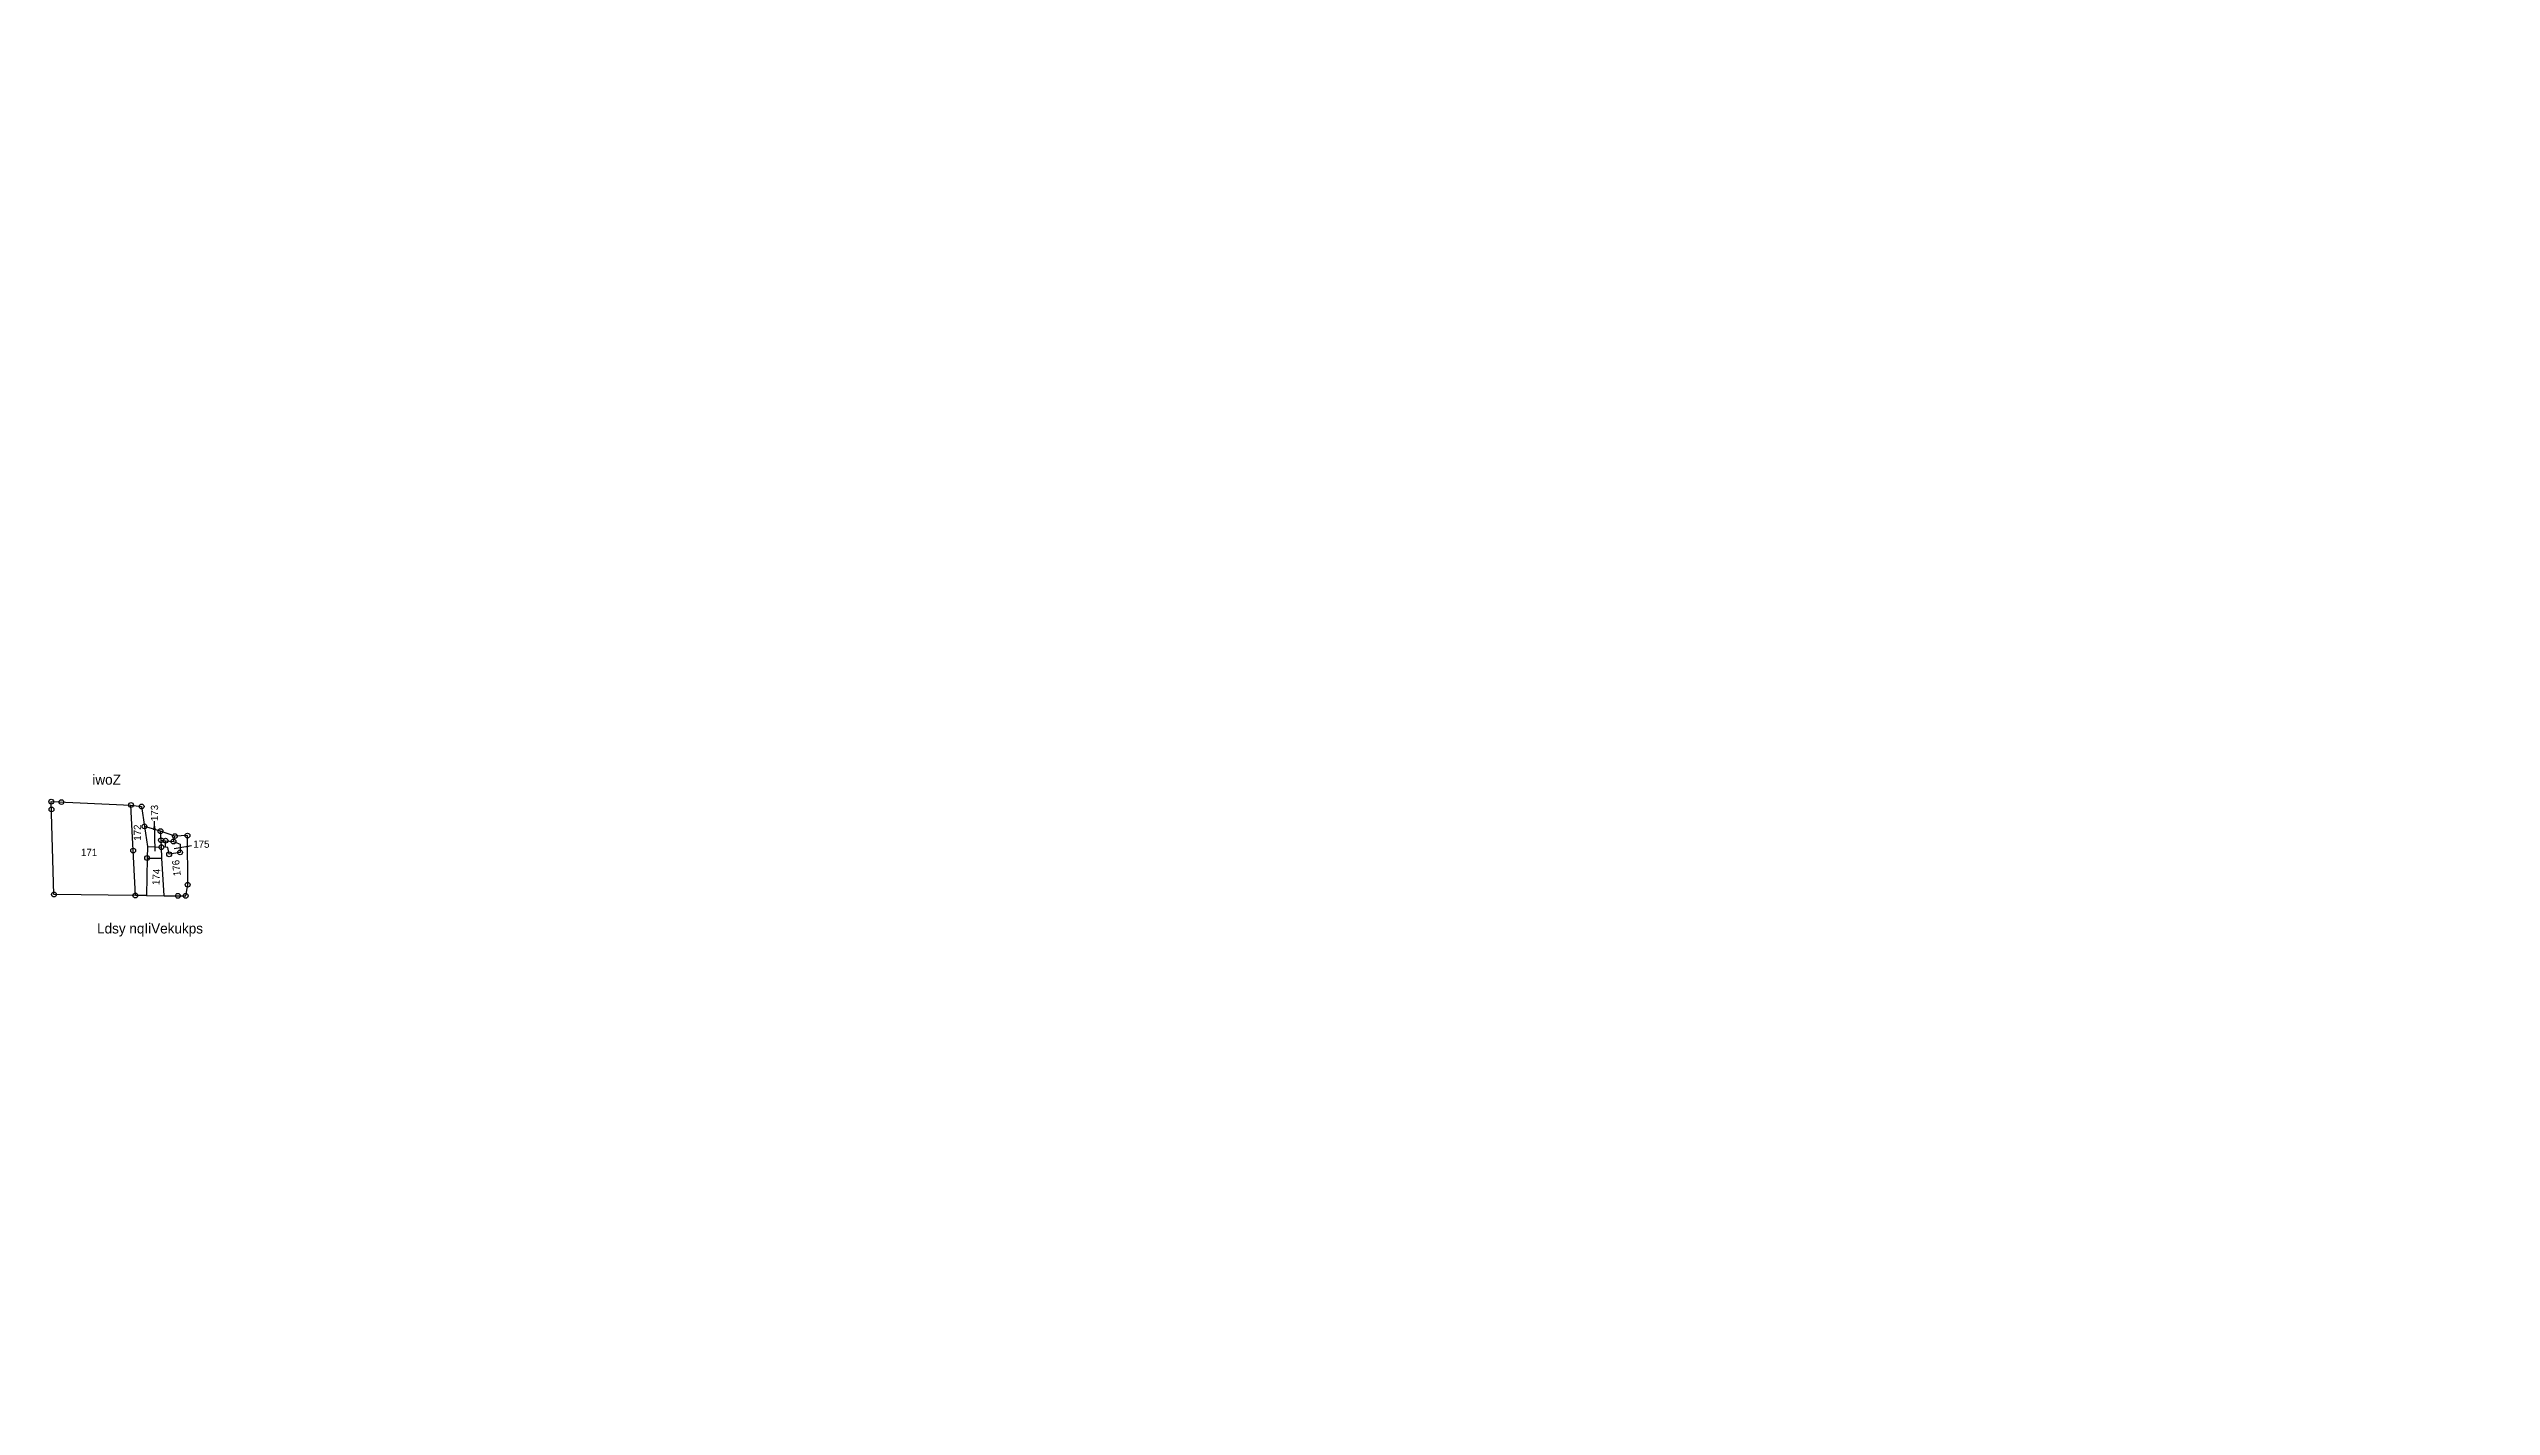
# Model space of a CAD drawing. Header units: metres. Extents: x -219 to 311408, y 87 to 1936973.
# Drawn here: x -81 to 523, y 250 to 585 of the extents above; entities that cross this region are included whole.
import ezdxf

# ---------------------------------------------------------------- set-up
doc = ezdxf.new("R2010")
doc.units = ezdxf.units.M
doc.header["$LTSCALE"] = 0.3
doc.header["$MEASUREMENT"] = 0
doc.header["$PDMODE"] = 1
doc.layers.get('0').update_dxf_attribs({"linetype": 'CONTINUOUS'})
for name, color, linetype in [('POLY_PARCEL', 6, 'CONTINUOUS'), ('SYM_ARROW', 1, 'CONTINUOUS'), ('SYM_STONE', 1, 'CONTINUOUS'), ('TEXT_MAPOUT', 7, 'CONTINUOUS'), ('TEXT_PARCEL', 7, 'CONTINUOUS')]:
    doc.layers.add(name, color=color, linetype=linetype)
doc.styles.add('TEXT_MAP', font='')
doc.styles.get('TEXT_MAP').set_extended_font_data('Kruti Dev 050')
doc.dimstyles.get("Standard").update_dxf_attribs({"dimtxt": 0.18, "dimasz": 0.18, "dimexe": 0.18, "dimexo": 0.0625, "dimgap": 0.09, "dimtad": 0, "dimtih": 1, "dimtoh": 1, "dimdec": 4, "dimzin": 0, "dimdsep": 46, "dimtxsty": 'Standard', "dimcen": 0.09, "dimadec": 0, "dimazin": 0, "dimtfac": 1, "dimtdec": 4, "dimtofl": 0, "dimtmove": 0, "dimatfit": 3, "dimfxl": 0, "dimtolj": 1, "dimtzin": 0, "dimarcsym": 0})

# ---------------------------------------------------------------- blocks, each defined once
blk = doc.blocks.new('STONE')
blk.add_circle((0, 0), 0.851)
blk = doc.blocks.new('TEXTARROW')
blk.add_leader([(0.04, -0.01), (8.68, -0.01)], dimstyle='Standard', override={"dimtxt": 2.5, "dimasz": 2.5, "dimexe": 1.25, "dimexo": 0.625, "dimgap": 0.625, "dimtad": 1, "dimtih": 0, "dimtoh": 0, "dimzin": 8, "dimcen": 2.5, "dimtofl": 1})
blk = doc.blocks.new('5')
at = {"layer": 'POLY_PARCEL'}
for points in [[(-80.21, 376.06), (-80.88, 399.02), (-61.16, 398.19)], [(-60.08, 375.8), (-61.16, 398.19)], [(-61.16, 398.19), (-58.53, 397.81), (-57.83, 392.9)], [(-53.85, 391.72), (-57.83, 392.9)], [(-57.83, 392.9), (-57.11, 387.96)], [(-57.11, 387.96), (-57.17, 385.08)], [(-57.11, 387.96), (-53.64, 387.77)], [(-53.73, 389.48), (-53.85, 391.72)], [(-50.3, 390.5), (-53.85, 391.72)], [(-53.73, 389.48), (-52.59, 389.36)], [(-53.64, 387.77), (-53.73, 389.48)], [(-53.49, 385.01), (-53.64, 387.77)], [(-52.98, 375.75), (-47.63, 375.73), (-47.13, 378.48), (-47.17, 390.63), (-50.3, 390.5)], [(-50.64, 389.17), (-49.01, 388.54), (-49.01, 386.46), (-51.72, 386), (-52.02, 387.71), (-52.64, 387.75), (-52.59, 389.36)], [(-52.59, 389.36), (-50.64, 389.17)], [(-50.64, 389.17), (-50.3, 390.5)], [(-57.17, 385.08), (-57.36, 375.77)], [(-57.17, 385.08), (-53.49, 385.01)], [(-52.98, 375.75), (-53.49, 385.01)], [(-60.08, 375.8), (-80.21, 376.06)], [(-57.36, 375.77), (-60.08, 375.8)], [(-57.36, 375.77), (-52.98, 375.75)]]:
    blk.add_lwpolyline(points, dxfattribs=at)
at = {"layer": 'SYM_ARROW'}
for p, xscale, yscale, zscale, rotation in [((-55.39, 394.19), 0.8514448712787752, 0.8514448712787752, 0.8514448712787752, 271.1576039135763), ((-46.21, 388.08), 0.5, 0.5, 0.5, 189.892367860913)]:
    blk.add_blockref('TEXTARROW', p, dxfattribs=dict(at, xscale=xscale, yscale=yscale, zscale=zscale, rotation=rotation))
at = {"layer": 'SYM_STONE', "xscale": 0.7, "yscale": 0.7, "zscale": 0.7}
for p in [(-80.88, 399.02), (-78.37, 398.91), (-61.16, 398.19), (-80.83, 397.1), (-58.53, 397.81), (-57.83, 392.9), (-60.62, 386.92), (-53.85, 391.72), (-53.73, 389.48), (-53.64, 387.77), (-52.59, 389.36), (-50.64, 389.17), (-50.3, 390.5), (-49.01, 386.46), (-47.17, 390.63), (-57.17, 385.08), (-51.72, 386), (-80.21, 376.06), (-60.08, 375.8), (-49.55, 375.74), (-47.63, 375.73), (-47.13, 378.48)]:
    blk.add_blockref('STONE', p, dxfattribs=at)
at = {"layer": 'TEXT_MAPOUT', "style": 'TEXT_MAP'}
for s, p in [('iwoZ', (-70.71, 403.22)), ('Ldsy nqIiVekukps', (-69.55, 366.42))]:
    blk.add_text(s, height=2.5, dxfattribs=at).set_placement(p)
at = {"layer": 'TEXT_PARCEL', "style": 'TEXT_MAP'}
for s, rotation, p in [('172', 90, (-58.66, 389.34)), ('173', 90, (-54.45, 394.21)), ('174', 86.42096, (-54.14, 378.34)), ('176', 95.71437, (-48.84, 380.7))]:
    blk.add_text(s, height=1.8, rotation=rotation, dxfattribs=at).set_placement(p)
for s, p in [('171', (-73.53, 385.58)), ('175', (-45.76, 387.61))]:
    blk.add_text(s, height=1.8, dxfattribs=at).set_placement(p)

msp = doc.modelspace()

# ---------------------------------------------------------------- linework, layer by layer
at = {"layer": 'POLY_PARCEL'}
for p in [(368.56, 580.05), (470.46, 585.2), (395.17, 570.95), (435.06, 554), (353.37, 546.18), (513.37, 542.97), (382.39, 512.62), (466.63, 492.09), (141.78, 488.39), (202.56, 466.66), (172.86, 459.42), (480.06, 460.61), (193.22, 456.42), (198.77, 457.64), (208.54, 453.86), (198.01, 449.45), (208.03, 448.15), (221.54, 449.36), (171.86, 446.8), (376.48, 446.7), (149.62, 437.24), (173.03, 435.85), (197.12, 437.09), (197.44, 440.85), (209.79, 435.92), (365.01, 435.3), (154.2, 430.03), (198.21, 430.74), (191.49, 424.1), (266.24, 427.56), (319.01, 427.4), (522.68, 428.44), (398.74, 419.83), (166.63, 415.64), (177.3, 415.02), (187.01, 414.56), (197.95, 414.55), (385.58, 416.08), (194.15, 410.71), (207.45, 406.67), (260.1, 410.51), (458.08, 407.66), (197.06, 400.49), (286.59, 400.19), (167.5, 397.42), (182.95, 397.26), (193.18, 393.43), (198.17, 394.39), (186.15, 390.43), (194.08, 390.02), (196.2, 392.69), (199.48, 390.28), (242.39, 391.92), (245.25, 388.31), (246.14, 390.18), (379.1, 391.01), (235.4, 382.26), (424.87, 386.57), (62.32, 374.99), (77.29, 377.86), (80.86, 377.95), (82.4, 375.2), (155.82, 377.96), (171.19, 374.87), (185.37, 376.26), (196.36, 379.83), (209.02, 377.68), (238.26, 379.25), (275.97, 376.16), (393.34, 377.65), (468.83, 379.47), (74.03, 374.55), (77.56, 374), (82.65, 370.73), (155.51, 372.85), (184.78, 372.2), (191.29, 369.76), (198.96, 369.66), (222.01, 371.32), (77.66, 367.95), (156.74, 368.36), (181.92, 364.16), (185.99, 365.03), (197.02, 368.15), (153.81, 357.05), (157.33, 361.23), (178.06, 362.28), (208.32, 360.76), (336.38, 361.51), (420.07, 361.67), (472.08, 359.5), (197.24, 354.63), (232.43, 354.8), (295.84, 355.31), (343.29, 352.29), (366.35, 352.72), (158.55, 350.09), (170.5, 347.51), (190.37, 346.19), (210.58, 349.27), (311.79, 345.71), (317.79, 349.71), (332.35, 345.86), (199.8, 338.43), (320.56, 344.21), (357.86, 342.14), (414.13, 339.73), (172.34, 332.35), (222.11, 334.1), (227.12, 338.17), (240.65, 334.15), (395.21, 332.43), (198.1, 330.26), (200.58, 328.1), (247.61, 331.47), (256.39, 327.55), (263.67, 330.74), (188.83, 320.55), (197.07, 326.22), (262.47, 323.33), (521.27, 325.42), (171.52, 316.66), (200.43, 319.81), (234.87, 317.22), (249.27, 302.68), (500.71, 305.58), (170.16, 300.88), (197.8, 301.62), (198.87, 297.8), (211.59, 298.86), (54.58, 290.95), (230.49, 292.56), (45.49, 284.29), (51.18, 284.19), (52.96, 286.16), (58.55, 288.9), (62.5, 286.94), (64.91, 286.49), (69.22, 287.15), (124.79, 287.12), (138.85, 289.29), (57.85, 283.6), (59.76, 282.16), (70.41, 282.63), (168.47, 283.52), (212.51, 272.84), (238.59, 274.05), (197.29, 269.63), (230.84, 266.92), (58.71, 264.22), (164.36, 264.8), (192.47, 255.97), (194.51, 257.03), (159.72, 249.52), (217.59, 252.22)]:
    msp.add_point(p, dxfattribs=at)

# ---------------------------------------------------------------- block references
msp.add_blockref('5', (0, 0))

doc.saveas('drawing.dxf')
